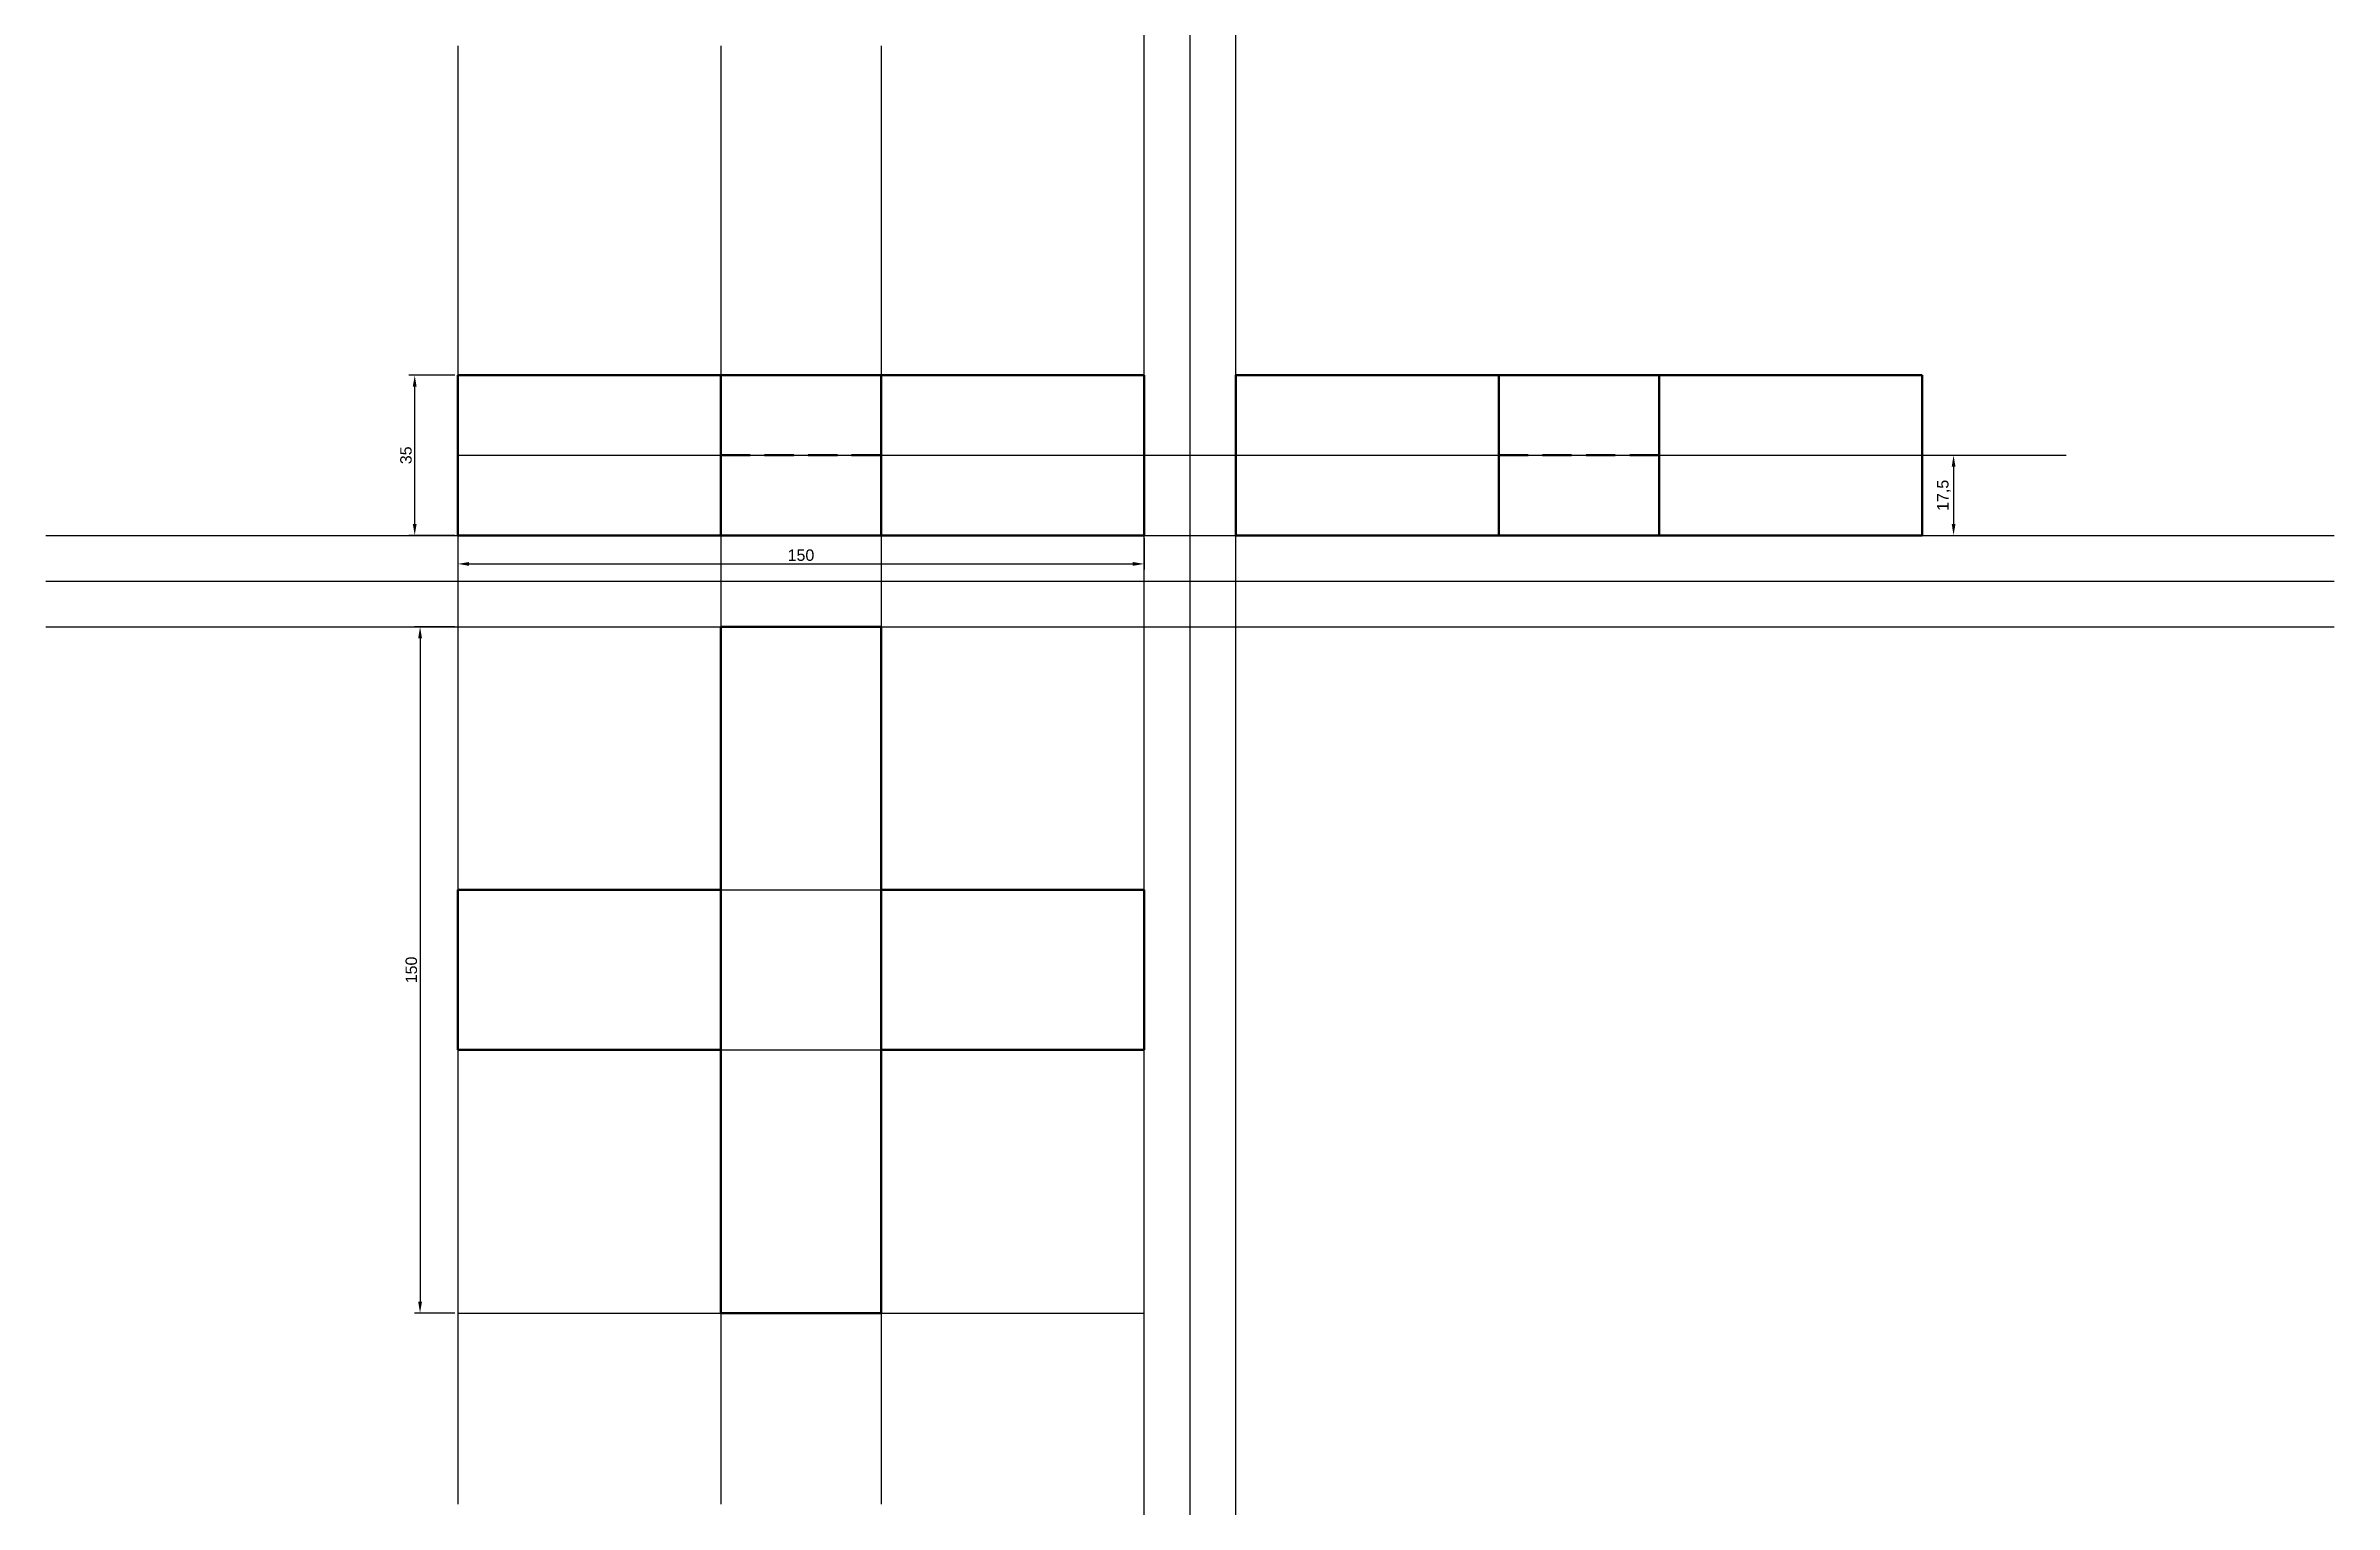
# Model space of a CAD drawing. Header units: millimetres. Extents: x 0 to 1000, y 0 to 1000.
# Drawn here: x 500 to 1000, y 298 to 617 of the extents above; entities that cross this region are included whole.
import ezdxf

# ---------------------------------------------------------------- set-up
doc = ezdxf.new("R2010")
doc.units = ezdxf.units.MM
doc.linetypes.add('DASHED2', pattern=[9.525, 6.35, -3.175])
for name, color, linetype, lineweight in [('continous thick', 20, 'Continuous', 50), ('dashed', 1, 'DASHED2', 50), ('dimensions', 123, 'Continuous', 30), ('projection', 14, 'Continuous', 30), ('refrence', 7, 'Continuous', 30)]:
    doc.layers.add(name, color=color, linetype=linetype, lineweight=lineweight)
doc.styles.get("Standard").update_dxf_attribs({"font": 'arial.ttf'})
doc.dimstyles.new('ISO-25', dxfattribs={"dimtxt": 2.5, "dimasz": 2.5, "dimexe": 1.25, "dimexo": 0.625, "dimtad": 1, "dimtxsty": 'Standard', "dimcen": 2.5, "dimadec": 0, "dimazin": 0, "dimtfac": 1, "dimtmove": 0, "dimatfit": 3, "dimfxl": 1, "dimarcsym": 0})

msp = doc.modelspace()

# ---------------------------------------------------------------- blocks, each defined once
blk = doc.blocks.new('*D1')
at = {"layer": 'Defpoints', "color": 0, "transparency": 16777216}
for p in [(580.61, 545), (590, 545), (590, 510)]:
    blk.add_point(p, dxfattribs=at)
at = {"layer": 'dimensions', "color": 0, "lineweight": -2, "transparency": 16777216}
for p, q in [((589.38, 545), (579.36, 545)), ((580.61, 512.5), (580.61, 542.5)), ((589.38, 510), (579.36, 510))]:
    blk.add_line(p, q, dxfattribs=at)
at = {"layer": 'dimensions', "color": 0, "transparency": 16777216}
for points in [[(580.19, 542.5), (581.03, 542.5), (580.61, 545)], [(580.19, 512.5), (581.03, 512.5), (580.61, 510)]]:
    blk.add_solid(points, dxfattribs=at)
at = {"layer": 'dimensions', "color": 0, "transparency": 16777216, "insert": (578.71, 527.5), "char_height": 2.5, "attachment_point": 5, "rotation": 90}
blk.add_mtext('35', dxfattribs=at)
blk = doc.blocks.new('*D2')
at = {"layer": 'Defpoints', "color": 0, "transparency": 16777216}
for p in [(590, 510), (740, 510), (740, 503.76)]:
    blk.add_point(p, dxfattribs=at)
at = {"layer": 'dimensions', "color": 0, "lineweight": -2, "transparency": 16777216}
for p, q in [((590, 509.38), (590, 502.51)), ((740, 509.38), (740, 502.51)), ((592.5, 503.76), (737.5, 503.76))]:
    blk.add_line(p, q, dxfattribs=at)
at = {"layer": 'dimensions', "color": 0, "transparency": 16777216}
for points in [[(592.5, 504.17), (592.5, 503.34), (590, 503.76)], [(737.5, 504.17), (737.5, 503.34), (740, 503.76)]]:
    blk.add_solid(points, dxfattribs=at)
at = {"layer": 'dimensions', "color": 0, "transparency": 16777216, "insert": (665, 505.66), "char_height": 2.5, "attachment_point": 5}
blk.add_mtext('150', dxfattribs=at)
blk = doc.blocks.new('*D3')
at = {"layer": 'Defpoints', "color": 0, "transparency": 16777216}
for p in [(590, 490), (581.78, 340), (590, 340)]:
    blk.add_point(p, dxfattribs=at)
at = {"layer": 'dimensions', "color": 0, "lineweight": -2, "transparency": 16777216}
for p, q in [((589.38, 490), (580.53, 490)), ((581.78, 487.5), (581.78, 342.5)), ((589.38, 340), (580.53, 340))]:
    blk.add_line(p, q, dxfattribs=at)
at = {"layer": 'dimensions', "color": 0, "transparency": 16777216}
for points in [[(581.36, 487.5), (582.2, 487.5), (581.78, 490)], [(581.36, 342.5), (582.2, 342.5), (581.78, 340)]]:
    blk.add_solid(points, dxfattribs=at)
at = {"layer": 'dimensions', "color": 0, "transparency": 16777216, "insert": (579.88, 415), "char_height": 2.5, "attachment_point": 5, "rotation": 90}
blk.add_mtext('150', dxfattribs=at)
blk = doc.blocks.new('*D6')
at = {"layer": 'Defpoints', "color": 0, "transparency": 16777216}
for p in [(910, 527.5), (910, 510), (916.83, 510)]:
    blk.add_point(p, dxfattribs=at)
at = {"layer": 'dimensions', "color": 0, "lineweight": -2, "transparency": 16777216}
for p, q in [((910.63, 527.5), (918.08, 527.5)), ((916.83, 525), (916.83, 512.5)), ((910.63, 510), (918.08, 510))]:
    blk.add_line(p, q, dxfattribs=at)
at = {"layer": 'dimensions', "color": 0, "transparency": 16777216}
for points in [[(916.42, 525), (917.25, 525), (916.83, 527.5)], [(916.42, 512.5), (917.25, 512.5), (916.83, 510)]]:
    blk.add_solid(points, dxfattribs=at)
at = {"layer": 'dimensions', "color": 0, "transparency": 16777216, "insert": (914.71, 518.75), "char_height": 2.5, "attachment_point": 5, "rotation": 90}
blk.add_mtext('17,5', dxfattribs=at)

# ---------------------------------------------------------------- dimensions: what is measured, and where the dimension line sits
at = {"layer": 'dimensions'}
for base, p1, p2, picture, middle in [((580.61, 545), (590, 510), (590, 545), '*D1', (578.707, 527.5)), ((916.833, 510), (910, 527.5), (910, 510), '*D6', (914.705, 518.75)), ((581.779, 340), (590, 490), (590, 340), '*D3', (579.877, 415))]:
    dim = msp.add_linear_dim(base=base, p1=p1, p2=p2, angle=90, dimstyle='ISO-25', dxfattribs=at)
    dim.commit()
    dim.dimension.update_dxf_attribs({"geometry": picture, "text_midpoint": middle})
dim = msp.add_linear_dim(base=(740, 503.758), p1=(590, 510), p2=(740, 510), dimstyle='ISO-25', dxfattribs=at)
dim.commit()
dim.dimension.update_dxf_attribs({"geometry": '*D2', "text_midpoint": (665, 505.66)})

# ---------------------------------------------------------------- linework, layer by layer
at = {"layer": 'continous thick'}
for p, q in [((740, 545), (590, 545)), ((590, 545), (590, 510)), ((590, 545), (590, 510)), ((647.5, 545), (647.5, 510)), ((682.5, 545), (682.5, 510)), ((740, 545), (740, 510)), ((760, 545), (910, 545)), ((760, 545), (760, 510)), ((817.5, 545), (817.5, 510)), ((852.5, 545), (852.5, 510)), ((910, 545), (910, 510)), ((740, 510), (590, 510)), ((760, 510), (910, 510)), ((647.5, 490), (682.5, 490)), ((647.5, 340), (647.5, 490)), ((682.5, 490), (682.5, 340)), ((647.5, 432.5), (590, 432.5)), ((590, 432.5), (590, 397.5)), ((740, 432.5), (682.5, 432.5)), ((740, 397.5), (740, 432.5)), ((590, 397.5), (647.5, 397.5)), ((682.5, 397.5), (740, 397.5)), ((682.5, 340), (647.5, 340))]:
    msp.add_line(p, q, dxfattribs=at)
at = {"layer": 'dashed'}
for p, q in [((682.5, 527.5), (647.5, 527.5)), ((647.5, 527.5), (682.5, 527.5)), ((817.5, 527.5), (852.5, 527.5)), ((817.5, 527.5), (852.5, 527.5))]:
    msp.add_line(p, q, dxfattribs=at)
at = {"layer": 'projection'}
for p, q in [((590, 617.034), (590, 298.195)), ((647.5, 617.034), (647.5, 298.195)), ((682.5, 617.034), (682.5, 298.195)), ((590, 527.5), (941.429, 527.5)), ((590, 490), (740, 490)), ((590, 432.5), (740, 432.5)), ((590, 397.5), (740, 397.5)), ((590, 340), (740, 340))]:
    msp.add_line(p, q, dxfattribs=at)
at = {"layer": 'refrence'}
for p, q in [((740, 0), (740, 1000)), ((750, 0), (750, 1000)), ((760, 0), (760, 1000)), ((500, 510), (1000, 510)), ((500, 500), (1000, 500)), ((500, 490), (1000, 490))]:
    msp.add_line(p, q, dxfattribs=at)

msp.set_redraw_order([(e.dxf.handle, doc.entitydb.next_handle()) for e in msp.query("TEXT MTEXT ATTDEF DIMENSION ARC_DIMENSION")])  # texts and dimensions are drawn at this point

doc.saveas('drawing.dxf')
